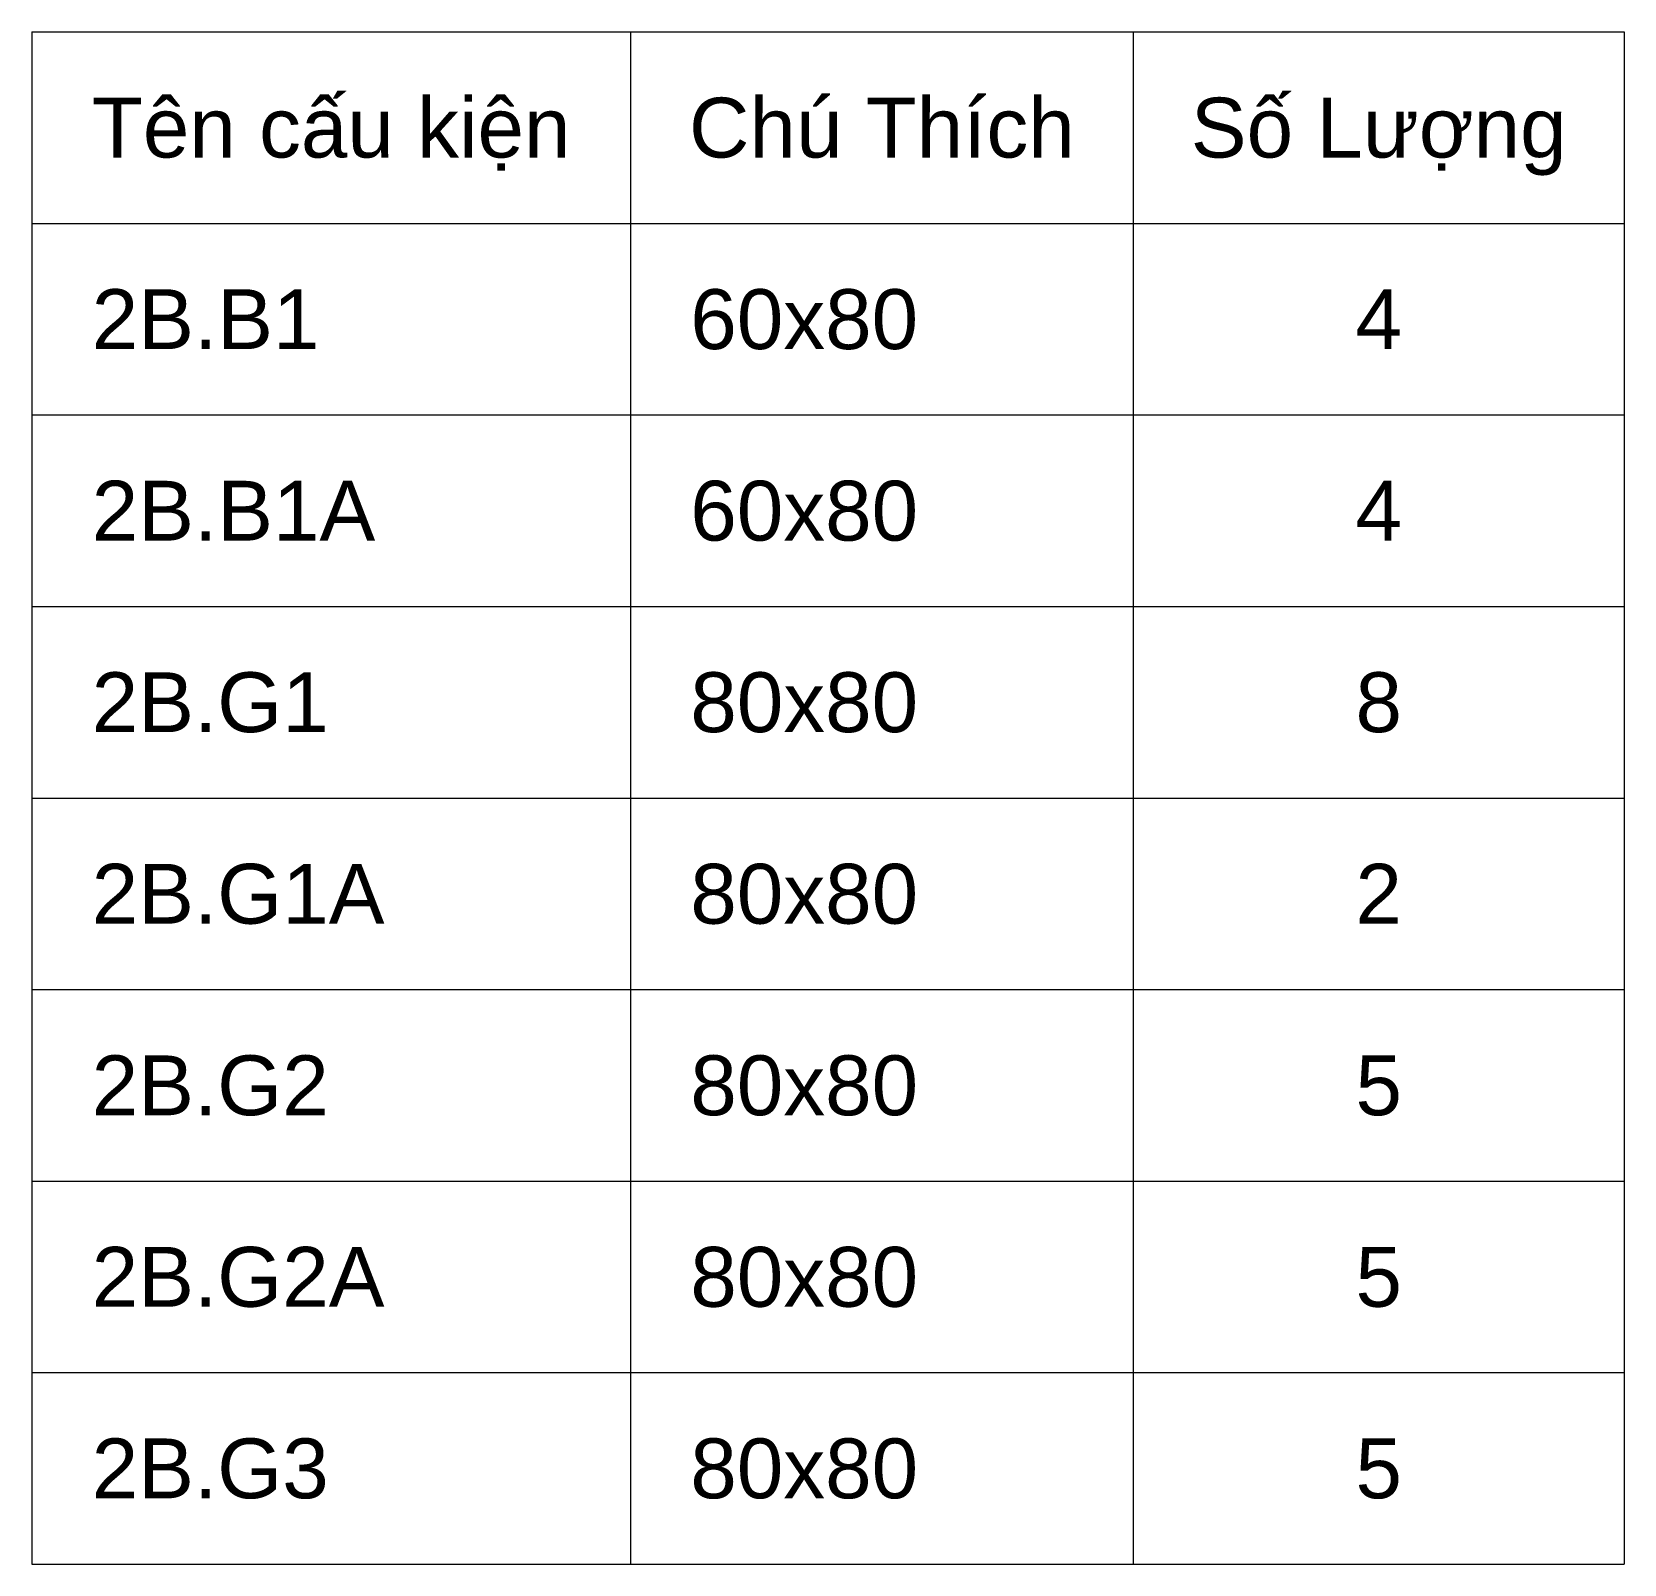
# Model space of a CAD drawing. Header units: millimetres. Extents: x -20379 to 308182, y -9451 to 220347.
# Drawn here: x 51508 to 58158, y 124828 to 131228 of the extents above; entities that cross this region are included whole.
import ezdxf
from ezdxf.enums import TextEntityAlignment as Align

# ---------------------------------------------------------------- set-up
doc = ezdxf.new("R2010")
doc.units = ezdxf.units.MM
doc.header["$MEASUREMENT"] = 0
doc.layers.add('NDC_FRAME', color=7, linetype='Continuous', lineweight=20)
doc.layers.add('NDC_S_VN TEXT', color=7, linetype='Continuous', lineweight=20)
doc.styles.add('NDC_ARIAL', font='arial.ttf', dxfattribs={"width": 0.85})

msp = doc.modelspace()

# ---------------------------------------------------------------- texts
at = {"layer": 'NDC_S_VN TEXT', "style": 'NDC_ARIAL'}
for s, p in [('Tên cấu kiện', (52757.5, 130827.5)), ('Chú Thích', (55057.5, 130827.5)), ('Số Lượng', (57132.5, 130827.5)), ('4', (57132.5, 130027.5)), ('4', (57132.5, 129227.5)), ('8', (57132.5, 128427.5)), ('2', (57132.5, 127627.5)), ('5', (57132.5, 126827.5)), ('5', (57132.5, 126027.5)), ('5', (57132.5, 125227.5))]:
    msp.add_text(s, height=250, dxfattribs=at).set_placement(p, align=Align.MIDDLE_CENTER)
at = {"layer": 'NDC_S_VN TEXT', "color": 6, "style": 'NDC_ARIAL'}
for s, p in [('2B.B1', (51757.5, 130027.5)), ('60x80', (54257.5, 130027.5)), ('2B.B1A', (51757.5, 129227.5)), ('60x80', (54257.5, 129227.5)), ('2B.G1', (51757.5, 128427.5)), ('80x80', (54257.5, 128427.5)), ('2B.G1A', (51757.5, 127627.5)), ('80x80', (54257.5, 127627.5)), ('2B.G2', (51757.5, 126827.5)), ('80x80', (54257.5, 126827.5)), ('2B.G2A', (51757.5, 126027.5)), ('80x80', (54257.5, 126027.5)), ('2B.G3', (51757.5, 125227.5)), ('80x80', (54257.5, 125227.5))]:
    msp.add_text(s, height=250, dxfattribs=at).set_placement(p, align=Align.MIDDLE_LEFT)

# ---------------------------------------------------------------- linework, layer by layer
at = {"layer": 'NDC_FRAME'}
for p, q in [((51507.5, 131227.5), (51507.5, 124827.5)), ((51507.5, 131227.5), (58157.5, 131227.5)), ((54007.5, 131227.5), (54007.5, 124827.5)), ((56107.5, 131227.5), (56107.5, 124827.5)), ((58157.5, 131227.5), (58157.5, 124827.5)), ((51507.5, 130427.5), (58157.5, 130427.5)), ((51507.5, 129627.5), (58157.5, 129627.5)), ((51507.5, 128827.5), (58157.5, 128827.5)), ((51507.5, 128027.5), (58157.5, 128027.5)), ((51507.5, 127227.5), (58157.5, 127227.5)), ((51507.5, 126427.5), (58157.5, 126427.5)), ((51507.5, 125627.5), (58157.5, 125627.5)), ((51507.5, 124827.5), (58157.5, 124827.5))]:
    msp.add_line(p, q, dxfattribs=at)

msp.set_redraw_order([(e.dxf.handle, doc.entitydb.next_handle()) for e in msp.query("TEXT MTEXT ATTDEF DIMENSION ARC_DIMENSION")])  # texts and dimensions are drawn at this point

doc.saveas('drawing.dxf')
